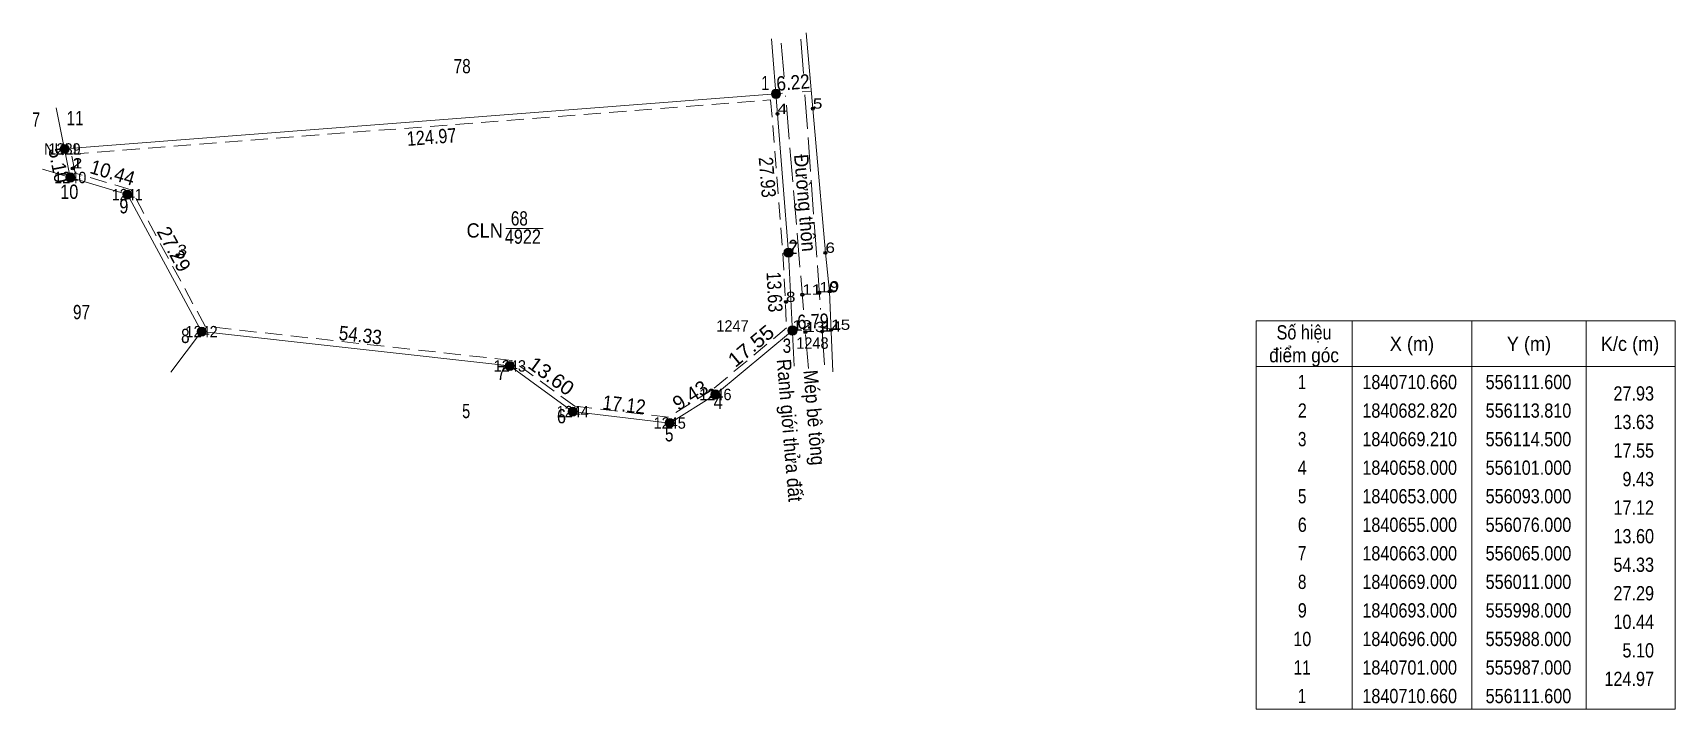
# Model space of a CAD drawing. Header units: metres. Extents: x 555187 to 556269, y 1840308 to 1840721.
# Drawn here: x 555981.4 to 556269.1, y 1840602.9 to 1840721.3 of the extents above; entities that cross this region are included whole.
import ezdxf
from ezdxf.enums import TextEntityAlignment as Align

# ---------------------------------------------------------------- set-up
doc = ezdxf.new("R2010")
doc.units = ezdxf.units.M
doc.header["$PDMODE"] = 32
doc.header["$PDSIZE"] = 0.5
doc.linetypes.add('LONG_DASHED', pattern=[7.5, 6, -1.5])
doc.linetypes.add('MEDIUM_DASHED', pattern=[4.5, 3, -1.5])
for name, color, linetype, lineweight in [('1', 7, 'MEDIUM_DASHED', 13), ('17', 7, 'Continuous', 13), ('63', 7, 'Continuous', 13)]:
    doc.layers.add(name, color=color, linetype=linetype, lineweight=lineweight)
doc.layers.add('12', color=7, linetype='Continuous')
doc.layers.add('7', color=7, linetype='Continuous')

msp = doc.modelspace()

# ---------------------------------------------------------------- texts
at = {"layer": '12', "width": 1.25}
for s, p in [('4', (556111.88, 1840707.13)), ('5', (556118.07, 1840708.06)), ('2', (555988.43, 1840697.6)), ('1', (555988.43, 1840697.59)), ('3', (556006.79, 1840682.41)), ('7', (556113.81, 1840682.82)), ('6', (556120.27, 1840682.81)), ('11', (556116.22, 1840675.48)), ('10', (556119.2, 1840675.88)), ('9', (556121, 1840676.05)), ('8', (556113.36, 1840674.2)), ('12', (556114.5, 1840669.21)), ('13', (556116.77, 1840668.92)), ('14', (556119.7, 1840669.01)), ('15', (556121.28, 1840669.32))]:
    msp.add_text(s, height=1.8, dxfattribs=at).set_placement(p)
at = {"layer": '12'}
for s, width, p in [('NULL ', 0.95, (555987.005, 1840700)), ('1239', 0.95, (555986.995, 1840700)), ('1240', 0.95, (555987.995, 1840695)), ('1241', 0.9, (555997.995, 1840692)), ('1247', 0.95, (556103.995, 1840669)), ('1242', 0.95, (556011, 1840668)), ('1248', 0.95, (556117.995, 1840666)), ('1243', 0.95, (556064.995, 1840662)), ('1246', 0.95, (556101, 1840657)), ('1244', 0.95, (556076, 1840654)), ('1245', 0.95, (556092.995, 1840652))]:
    msp.add_text(s, height=2, dxfattribs=dict(at, width=width)).set_placement(p, align=Align.CENTER)
at = {"layer": '17'}
for s, width, p in [('CLN', 0.95, (556060.595, 1840685.48)), ('68', 0.8, (556066.66, 1840687.59)), ('4922', 0.85, (556067.28, 1840684.4))]:
    msp.add_text(s, height=2.5, dxfattribs=dict(at, width=width)).set_placement(p, align=Align.CENTER)
at = {"layer": '63'}
for s, width, p in [('78', 0.8, (556056.65, 1840714.26)), ('7', 0.75, (555982.015, 1840704.9)), ('97', 0.8, (555989.97, 1840671.18)), ('Số hiệu', 0.85, (556204.11, 1840667.63)), ('X (m)', 0.95, (556223.01, 1840665.63)), ('Y (m)', 0.95, (556243.505, 1840665.63)), ('K/c (m)', 0.95, (556261.21, 1840665.63)), ('điểm góc', 0.9, (556204.11, 1840663.63)), (' 1', 0.75, (556203.405, 1840658.93)), ('1840710.660', 0.85, (556222.61, 1840658.93)), ('556111.600', 0.85, (556243.415, 1840658.93)), ('5', 0.75, (556057.345, 1840653.85)), (' 2', 0.85, (556203.41, 1840653.93)), ('1840682.820', 0.85, (556222.61, 1840653.93)), ('556113.810', 0.85, (556243.415, 1840653.93)), (' 3', 0.8, (556203.41, 1840648.93)), ('1840669.210', 0.85, (556222.61, 1840648.93)), ('556114.500', 0.85, (556243.415, 1840648.93)), (' 4', 0.85, (556203.405, 1840643.93)), ('1840658.000', 0.85, (556222.61, 1840643.93)), ('556101.000', 0.85, (556243.415, 1840643.93)), (' 5', 0.8, (556203.41, 1840638.93)), ('1840653.000', 0.85, (556222.61, 1840638.93)), ('556093.000', 0.85, (556243.415, 1840638.93)), (' 6', 0.85, (556203.41, 1840633.93)), ('1840655.000', 0.85, (556222.61, 1840633.93)), ('556076.000', 0.85, (556243.415, 1840633.93)), (' 7', 0.8, (556203.41, 1840628.93)), ('1840663.000', 0.85, (556222.61, 1840628.93)), ('556065.000', 0.85, (556243.415, 1840628.93)), (' 8', 0.8, (556203.41, 1840623.93)), ('1840669.000', 0.85, (556222.61, 1840623.93)), ('556011.000', 0.85, (556243.415, 1840623.93)), (' 9', 0.85, (556203.405, 1840618.93)), ('1840693.000', 0.85, (556222.61, 1840618.93)), ('555998.000', 0.85, (556243.415, 1840618.93)), (' 10', 0.85, (556203.405, 1840613.93)), ('1840696.000', 0.85, (556222.61, 1840613.93)), ('555988.000', 0.85, (556243.415, 1840613.93)), (' 11', 0.8, (556203.405, 1840608.93)), ('1840701.000', 0.85, (556222.61, 1840608.93)), ('555987.000', 0.85, (556243.415, 1840608.93)), (' 1', 0.75, (556203.405, 1840603.93)), ('1840710.660', 0.85, (556222.61, 1840603.93)), ('556111.600', 0.85, (556243.415, 1840603.93))]:
    msp.add_text(s, height=2.5, dxfattribs=dict(at, width=width)).set_placement(p, align=Align.CENTER)
for s, rotation, width, p in [('6.22', 4.519, 0.9, (556114.697, 1840711.409)), ('124.97', 4.433, 0.85, (556051.388, 1840701.858)), ('5.10', 281.31, 0.95, (555984.741, 1840697.915)), ('27.93', 274.539, 0.85, (556108.86, 1840695.939)), ('Đường thôn', 274.801, 0.95, (556115.478, 1840691.46)), ('10.44', 343.301, 0.95, (555995.056, 1840695.669)), ('13.63', 272.902, 0.85, (556110.124, 1840675.898)), ('6.79', 2.871, 0.85, (556118.172, 1840669.583)), ('54.33', 353.66, 0.9, (556038.672, 1840667.161)), ('17.55', 39.705, 1.1, (556108.026, 1840665.553)), ('13.60', 323.973, 1.05, (556071.52, 1840660.221)), ('Ranh giới thửa đất', 274.801, 0.9, (556112.779, 1840651.62)), ('Mép bê tông', 274.801, 0.9, (556117.104, 1840653.845)), ('17.12', 353.29, 0.9, (556084.874, 1840654.98))]:
    msp.add_text(s, height=2.5, rotation=rotation, dxfattribs=dict(at, width=width)).set_placement(p, align=Align.CENTER)
for s, width, p in [(' 1', 0.75, (556110.43, 1840711.3)), (' 11', 0.8, (555990.33, 1840705.15)), (' 10', 0.85, (555989.41, 1840692.26)), (' 9', 0.85, (555998.18, 1840689.72)), (' 2', 0.85, (556115.39, 1840682.59)), (' 8', 0.8, (556008.9, 1840667.01)), (' 3', 0.8, (556114.27, 1840665.29)), (' 7', 0.8, (556064.24, 1840660.54)), ('27.93', 0.85, (556265.41, 1840656.93)), (' 4', 0.85, (556102.28, 1840655.48)), (' 6', 0.85, (556074.83, 1840652.95)), ('13.63', 0.85, (556265.41, 1840651.93)), (' 5', 0.8, (556093.65, 1840649.78)), ('17.55', 0.85, (556265.41, 1840646.93)), ('9.43', 0.85, (556265.41, 1840641.93)), ('17.12', 0.85, (556265.41, 1840636.93)), ('13.60', 0.85, (556265.41, 1840631.93)), ('54.33', 0.85, (556265.41, 1840626.93)), ('27.29', 0.85, (556265.41, 1840621.93)), ('10.44', 0.85, (556265.41, 1840616.93)), ('5.10', 0.85, (556265.41, 1840611.93)), ('124.97', 0.85, (556265.41, 1840606.93))]:
    msp.add_text(s, height=2.5, dxfattribs=dict(at, width=width)).set_placement(p, align=Align.RIGHT)
for s, rotation, p in [('27.29', 298.443, (556005.062, 1840682.86)), ('9.43', 32.005, (556097.262, 1840656.79))]:
    msp.add_text(s, height=2.5, rotation=rotation, dxfattribs=at).set_placement(p, align=Align.CENTER)

# ---------------------------------------------------------------- hatches: boundary and pattern name
at = {"layer": '63'}
for points in [[(556112.4, 1840710.66, 1), (556110.8, 1840710.66, 1)], [(555987.8, 1840701, 1), (555986.2, 1840701, 1)], [(555988.8, 1840696, 1), (555987.2, 1840696, 1)], [(555998.8, 1840693, 1), (555997.2, 1840693, 1)], [(556114.61, 1840682.82, 1), (556113.01, 1840682.82, 1)], [(556011.8, 1840669, 1), (556010.2, 1840669, 1)], [(556115.3, 1840669.21, 1), (556113.7, 1840669.21, 1)], [(556065.8, 1840663, 1), (556064.2, 1840663, 1)], [(556101.8, 1840658, 1), (556100.2, 1840658, 1)], [(556076.8, 1840655, 1), (556075.2, 1840655, 1)], [(556093.8, 1840653, 1), (556092.2, 1840653, 1)]]:
    msp.add_hatch(color=256, dxfattribs=at).paths.add_polyline_path(points)

# ---------------------------------------------------------------- linework, layer by layer
at = {"layer": '1'}
msp.add_lwpolyline([(556110.68, 1840709.59), (556112.81, 1840682.76), (556113.48, 1840669.66), (556100.41, 1840658.81), (556092.77, 1840654.03), (556076.38, 1840655.96), (556065.37, 1840663.96), (556011.63, 1840669.94), (555998.68, 1840693.84), (555988.86, 1840696.79), (555988.2, 1840700.09)], close=True, dxfattribs=at)
at = {"layer": '17'}
for p, q in [((556113.81, 1840682.82), (556110.84, 1840720.29)), ((556116.91, 1840721.34), (556120.27, 1840682.81)), ((555985.56, 1840708.22), (555988, 1840696)), ((556111.6, 1840710.66), (555987, 1840701)), ((556064.3, 1840687.05), (556070.81, 1840687.05)), ((556114.81, 1840662.93), (556113.81, 1840682.82)), ((556101, 1840658), (556114.5, 1840669.21))]:
    msp.add_line(p, q, dxfattribs=at)
at = {"layer": '17', "linetype": 'LONG_DASHED'}
for p, q in [((556113.02, 1840713.55), (556112.5, 1840719.81)), ((556115.97, 1840720.21), (556116.44, 1840713.79)), ((556116.44, 1840672.82), (556113.29, 1840710.31)), ((556116.68, 1840710.5), (556119.42, 1840672.9)), ((556117.31, 1840662.52), (556116.77, 1840668.95)), ((556119.69, 1840669.17), (556120.18, 1840662.46))]:
    msp.add_line(p, q, dxfattribs=at)
at = {"layer": '17'}
for points in [[(555983.11, 1840697.47), (555998, 1840693), (556011, 1840669), (556065, 1840663), (556076, 1840655), (556093, 1840653), (556101, 1840658)], [(556121.59, 1840661.97), (556121, 1840676.05), (556120.27, 1840682.81)]]:
    msp.add_lwpolyline(points, dxfattribs=at)
at = {"layer": '63'}
for p, q in [((556117.8, 1840711.15), (556116.22, 1840711.02)), ((556112.76, 1840710.75), (556111.6, 1840710.66)), ((556212.51, 1840670.88), (556212.51, 1840602.88)), ((556233.51, 1840670.88), (556233.51, 1840602.88)), ((556253.51, 1840670.88), (556253.51, 1840602.88)), ((556011, 1840669), (556005.64, 1840661.93)), ((556116.13, 1840669.29), (556114.49, 1840669.21)), ((556121.27, 1840669.55), (556119.71, 1840669.47)), ((556195.71, 1840662.88), (556269.11, 1840662.88))]:
    msp.add_line(p, q, dxfattribs=at)
msp.add_lwpolyline([(556195.71, 1840670.88), (556269.11, 1840670.88), (556269.11, 1840602.88), (556195.71, 1840602.88)], close=True, dxfattribs=at)
for centre in [(556111.6, 1840710.66), (555987, 1840701), (555988, 1840696), (555998, 1840693), (556113.81, 1840682.82), (556011, 1840669), (556114.5, 1840669.21), (556065, 1840663), (556101, 1840658), (556076, 1840655), (556093, 1840653)]:
    msp.add_circle(centre, 0.8, dxfattribs=at)
at = {"layer": '7'}
for p in [(556118.07, 1840708.06), (556111.88, 1840707.13), (555988.43, 1840697.6), (555988.43, 1840697.59), (556006.79, 1840682.41), (556113.81, 1840682.82), (556120.27, 1840682.81), (556113.36, 1840674.2), (556116.22, 1840675.48), (556119.2, 1840675.88), (556121, 1840676.05), (556114.5, 1840669.21), (556116.77, 1840668.92), (556119.7, 1840669.01), (556121.28, 1840669.32)]:
    msp.add_point(p, dxfattribs=at)

msp.set_redraw_order([(e.dxf.handle, doc.entitydb.next_handle()) for e in msp.query("TEXT MTEXT ATTDEF DIMENSION ARC_DIMENSION")])  # texts and dimensions are drawn at this point

doc.saveas('drawing.dxf')
